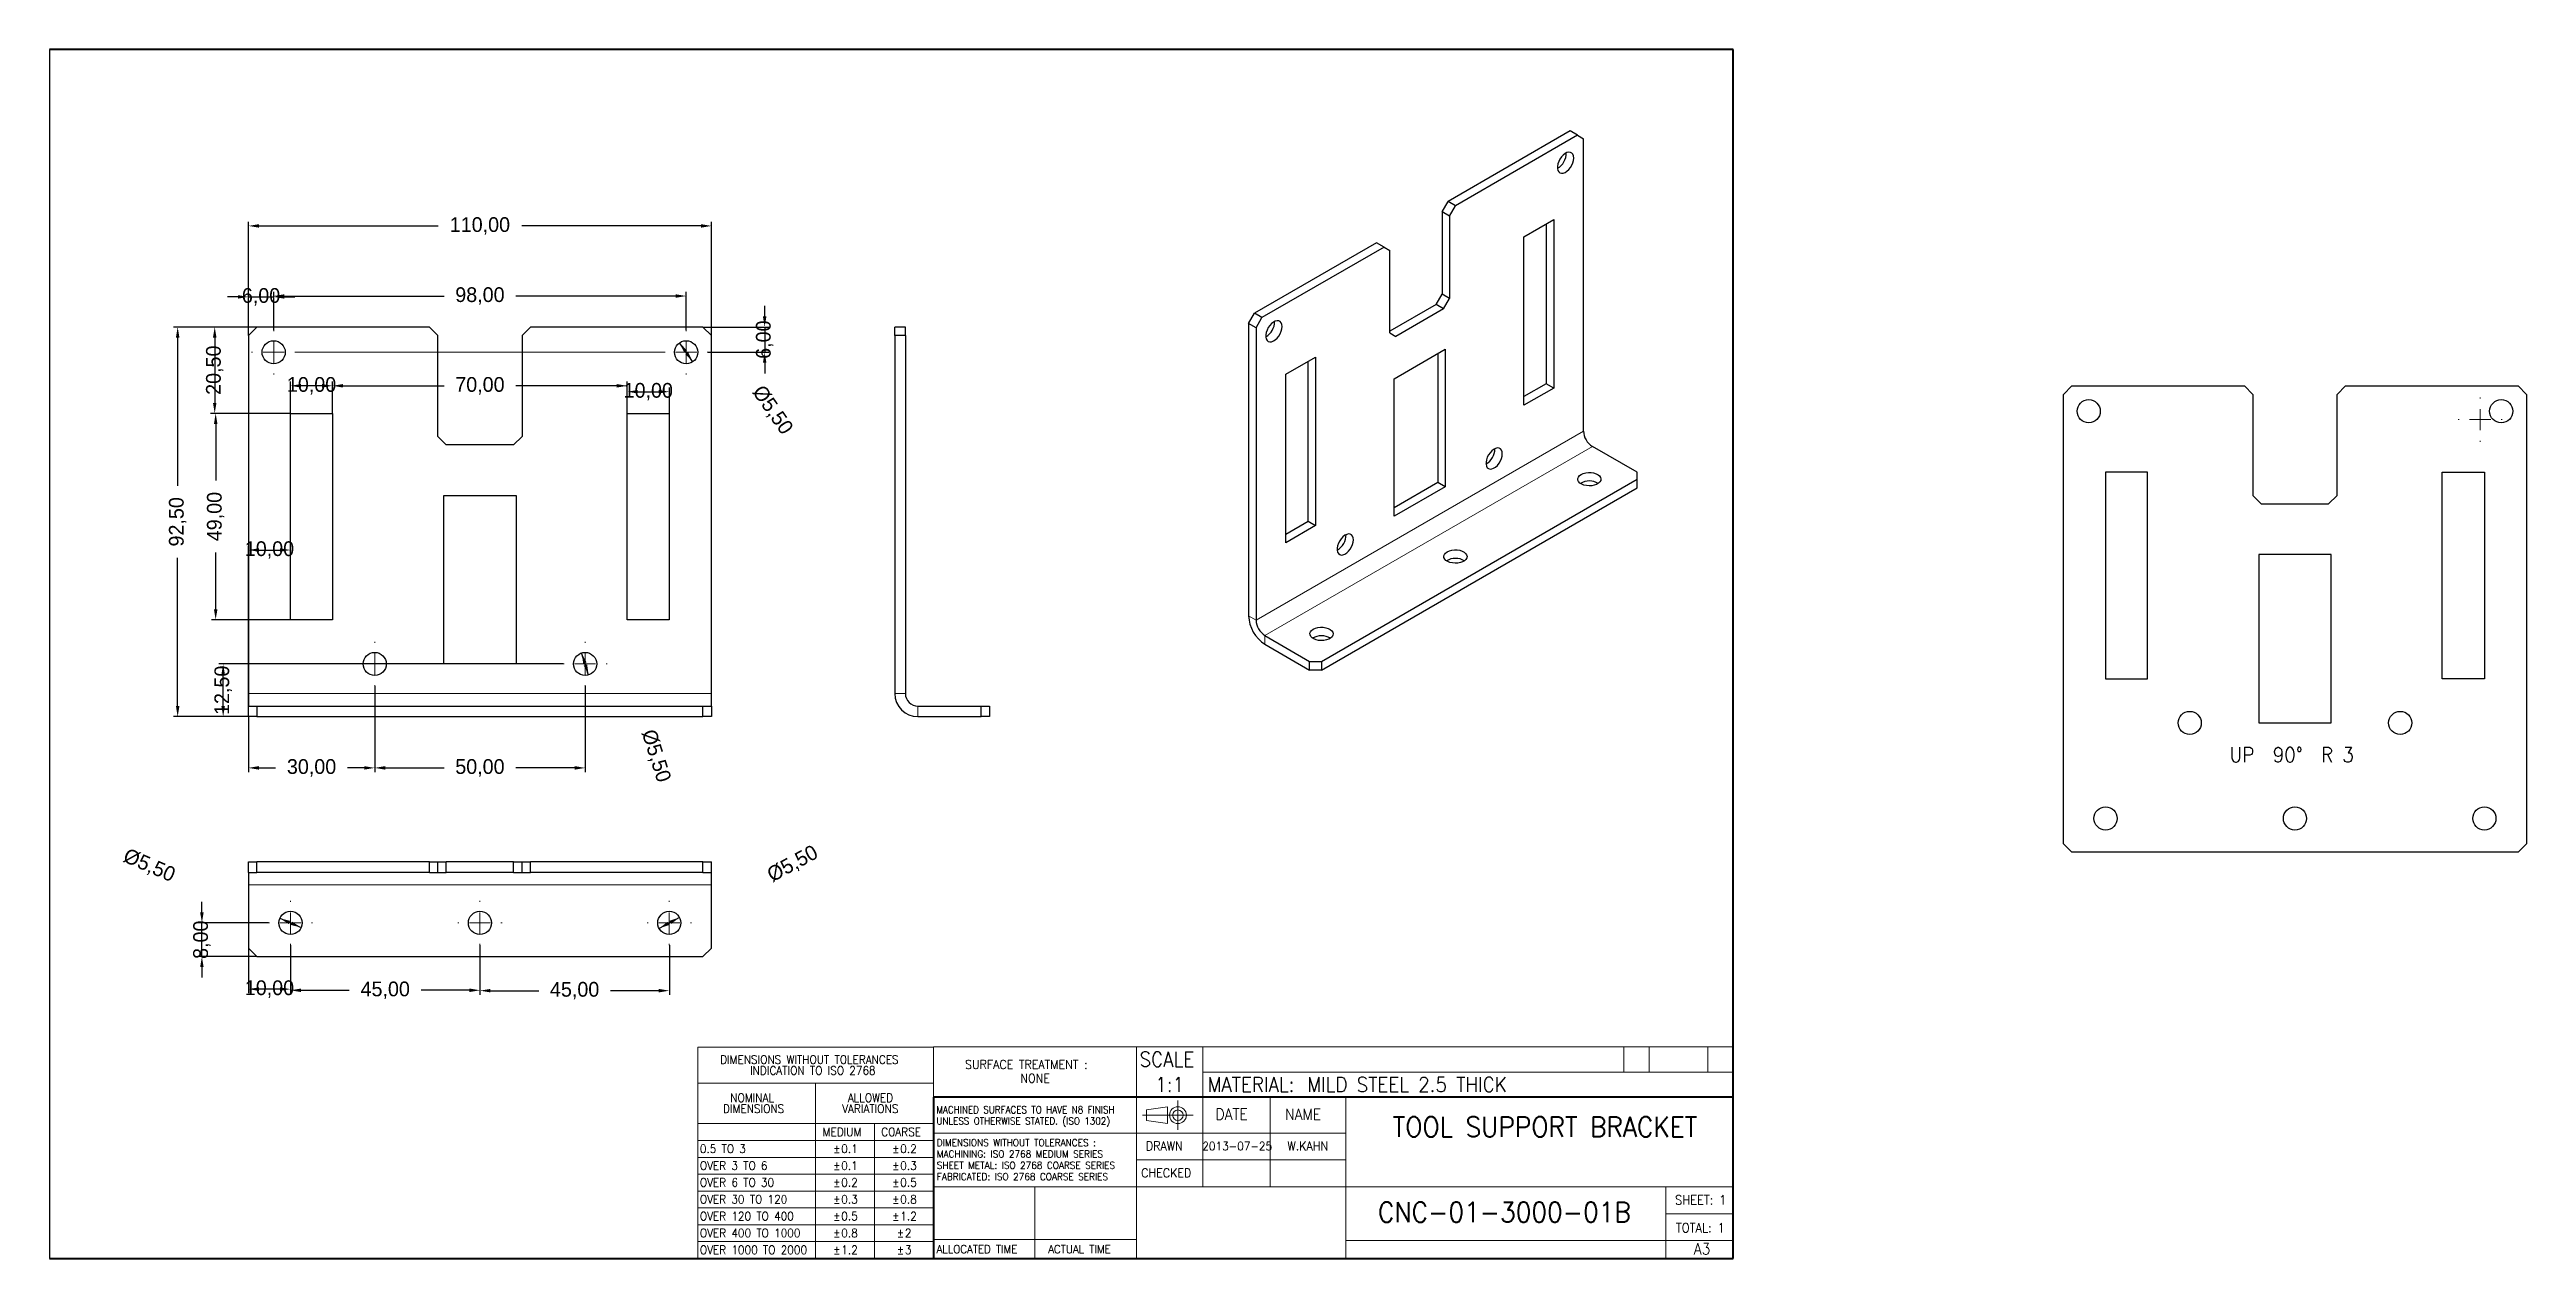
# Model space of a CAD drawing. Header units: millimetres. Extents: x 15 to 603, y 5 to 292.
import ezdxf

# ---------------------------------------------------------------- set-up
doc = ezdxf.new("R2010")
doc.units = ezdxf.units.MM
doc.header["$PDSIZE"] = -1
doc.linetypes.add('CENTERX2', pattern=[100, 64, -12, 12, -12])
doc.layers.get('0').update_dxf_attribs({"true_color": 0xffffff})
doc.layers.get('Defpoints').update_dxf_attribs({"true_color": 0xffffff})
doc.styles.add('textstyle18', font='standard')
doc.styles.add('textstyle19', font='standard')
doc.styles.add('textstyle20', font='standard')
doc.styles.add('textstyle21', font='standard')
doc.styles.add('textstyle22', font='standard')
doc.styles.add('textstyle23', font='standard')
doc.styles.add('textstyle24', font='standard')
doc.styles.add('textstyle25', font='standard')
doc.styles.add('textstyle26', font='standard')
doc.styles.add('textstyle27', font='standard')
doc.styles.add('textstyle28', font='standard')
doc.styles.add('textstyle29', font='standard')
doc.styles.add('textstyle30', font='standard')
doc.styles.add('textstyle31', font='standard')
doc.styles.add('textstyle32', font='standard')
doc.styles.add('textstyle33', font='standard')
doc.styles.add('textstyle34', font='standard')
doc.styles.add('textstyle35', font='standard')
doc.styles.add('textstyle36', font='standard')
doc.styles.add('textstyle37', font='standard')
doc.styles.add('textstyle38', font='standard')
doc.styles.add('textstyle39', font='standard')
doc.styles.add('textstyle40', font='standard')
doc.styles.add('textstyle41', font='standard')
doc.styles.add('textstyle42', font='standard')
doc.styles.add('textstyle43', font='standard')
doc.styles.add('textstyle44', font='standard')
doc.styles.add('textstyle45', font='standard')
doc.styles.add('textstyle46', font='standard')
doc.styles.add('textstyle47', font='standard')
doc.styles.add('textstyle48', font='standard')
doc.styles.add('textstyle49', font='standard')
doc.styles.add('textstyle50', font='standard')
doc.styles.add('textstyle51', font='standard')
doc.styles.add('textstyle52', font='standard')
doc.styles.add('textstyle53', font='standard')
doc.styles.add('textstyle54', font='standard')
doc.styles.add('textstyle55', font='standard')
doc.styles.add('textstyle56', font='standard')
doc.styles.add('textstyle57', font='standard')
doc.styles.add('textstyle58', font='standard')
doc.styles.add('textstyle59', font='standard')
doc.styles.add('textstyle60', font='standard')
doc.styles.add('textstyle61', font='standard')
doc.styles.add('textstyle62', font='standard')
doc.styles.add('textstyle63', font='standard')
doc.styles.add('textstyle64', font='standard')
doc.styles.add('textstyle65', font='standard')
doc.styles.add('textstyle66', font='standard')
doc.styles.add('textstyle75', font='standard')
doc.styles.add('textstyle76', font='standard')
doc.styles.add('textstyle77', font='standard')
doc.styles.add('textstyle78', font='standard')
doc.styles.add('textstyle79', font='standard')
doc.styles.add('textstyle80', font='standard')
doc.styles.add('textstyle81', font='standard')
doc.styles.add('textstyle82', font='standard')
doc.styles.add('textstyle83', font='standard')
doc.styles.add('textstyle84', font='standard')
doc.styles.add('textstyle85', font='standard')
doc.styles.add('textstyle86', font='standard')
doc.styles.add('textstyle87', font='standard')
doc.styles.add('textstyle88', font='standard')
doc.styles.add('textstyle89', font='standard')
doc.styles.add('textstyle90', font='standard')
doc.styles.add('textstyle91', font='standard')
doc.styles.add('textstyle92', font='standard')
doc.styles.add('textstyle93', font='standard')
doc.styles.add('textstyle94', font='standard')
doc.dimstyles.new('QCADDimStyle', dxfattribs={"dimtxt": 3.5, "dimasz": 2.5, "dimexe": 1, "dimexo": 0, "dimgap": 1.524, "dimtad": 1, "dimtoh": 1, "dimdec": 4, "dimzin": 0, "dimdsep": 46, "dimtxsty": 'Standard', "dimcen": 0.09, "dimadec": 0, "dimazin": 0, "dimtfac": 1, "dimtdec": 4, "dimtofl": 0, "dimtmove": 0, "dimatfit": 3, "dimfxl": 1, "dimtolj": 1, "dimtzin": 0, "dimarcsym": 0})

msp = doc.modelspace()

# ---------------------------------------------------------------- texts
at = {"color": 7, "linetype": 'Continuous', "lineweight": 0, "true_color": 0xffffff}
for s, insert, char_height, attachment_point, style in [('UP  90°  R 3', (547.695, 126.343), 3.5, 2, 'textstyle94'), ('SCALE', (273.965, 54.021), 3.5, 1, 'textstyle79'), ('SURFACE TREATMENT :', (232.49, 52.102), 2.11667, 1, 'textstyle93'), ('NONE', (249.163, 48.826), 2.1167, 2, 'textstyle90'), ('1:1', (281.125, 48.044), 3.5, 2, 'textstyle87'), ('MATERIAL:', (290.118, 48.056), 3.5, 1, 'textstyle92'), ('MILD STEEL 2.5 THICK', (313.784, 48.048), 3.5, 1, 'textstyle86'), ('DATE', (292.024, 40.568), 2.6458, 1, 'textstyle75'), ('NAME', (308.538, 40.546), 2.6458, 1, 'textstyle76'), ('TOOL SUPPORT BRACKET', (370.284, 38.613), 4.7625, 2, 'textstyle81'), ('DRAWN', (275.456, 32.779), 2.1167, 1, 'textstyle77'), ('2013-07-25', (297.17, 32.669), 2, 2, 'textstyle82'), ('W.KAHN', (313.914, 32.761), 2.1167, 2, 'textstyle85'), ('CHECKED', (274.363, 26.373), 2.1167, 1, 'textstyle78'), ('CNC-01-3000-01B', (360.637, 18.383), 4.7625, 2, 'textstyle80'), ('SHEET: 1', (407.28, 19.981), 2.2, 2, 'textstyle83'), ('TOTAL: 1', (407.198, 13.37), 2.2, 2, 'textstyle91'), ('ALLOCATED TIME', (225.739, 8.178), 1.95, 1, 'textstyle88'), ('ACTUAL TIME', (252.275, 8.186), 1.95, 1, 'textstyle89'), ('A3', (407.62, 8.588), 2.6458, 2, 'textstyle84')]:
    msp.add_mtext(s, dxfattribs=dict(at, insert=insert, char_height=char_height, attachment_point=attachment_point, style=style))

# ---------------------------------------------------------------- blocks, each defined once
blk = doc.blocks.new('SW_NOTE_0')
at = {"color": 0, "linetype": 'Continuous', "lineweight": 0, "char_height": 1.7, "attachment_point": 1}
for s, insert, style in [('DIMENSIONS WITHOUT TOLERANCES :', (0, 2.19), 'textstyle18'), ('SHEET METAL: ISO 2768 COARSE SERIES', (0, -3.21), 'textstyle20'), ('MACHINING: ISO 2768 MEDIUM SERIES', (0, -0.51), 'textstyle19'), ('FABRICATED: ISO 2768 COARSE SERIES', (0, -5.91), 'textstyle21')]:
    blk.add_mtext(s, dxfattribs=dict(at, insert=insert, style=style))
blk = doc.blocks.new('SW_NOTE_1')
at = {"color": 0, "linetype": 'Continuous', "lineweight": 0, "char_height": 1.67, "attachment_point": 1}
for s, insert, style in [('MACHINED SURFACES TO HAVE N8 FINISH', (0, 2.15), 'textstyle22'), ('UNLESS OTHERWISE STATED. (ISO 1302)', (0, -0.52), 'textstyle23')]:
    blk.add_mtext(s, dxfattribs=dict(at, insert=insert, style=style))
blk = doc.blocks.new('SW_TABLEANNOTATION_0')
at = {"color": 0, "linetype": 'Continuous', "lineweight": 0}
for p, q in [((0, 0), (0, -50.13)), ((56, 0), (0, 0)), ((56, -50.13), (56, 0)), ((0, -8.5), (56, -8.5)), ((28, -8.5), (28, -50.13)), ((0, -18.12), (56, -18.12)), ((0, -22.13), (56, -22.13)), ((42, -18.12), (42, -50.13)), ((0, -26.13), (56, -26.13)), ((0, -30.13), (56, -30.13)), ((0, -34.12), (56, -34.12)), ((0, -38.13), (56, -38.13)), ((0, -42.13), (56, -42.13)), ((0, -46.13), (56, -46.13)), ((0, -50.13), (56, -50.13))]:
    blk.add_line(p, q, dxfattribs=at)
at = {"color": 0, "linetype": 'Continuous', "lineweight": 0, "char_height": 2, "attachment_point": 1}
for s, insert, style in [('DIMENSIONS WITHOUT TOLERANCES', (5.31, -1.92), 'textstyle24'), ('INDICATION TO ISO 2768', (12.42, -4.51), 'textstyle25'), ('NOMINAL', (7.74, -10.99), 'textstyle26'), ('ALLOWED', (35.64, -10.99), 'textstyle28'), ('DIMENSIONS', (6.01, -13.57), 'textstyle27'), ('VARIATIONS', (34.3, -13.57), 'textstyle29'), ('0.5 TO 3', (0.5, -23.09), 'textstyle32'), ('MEDIUM', (29.67, -19.09), 'textstyle30'), ('%%p', (32.2, -23.09), 'textstyle33'), ('0.1', (34.11, -23.09), 'textstyle34'), ('COARSE', (43.58, -19.09), 'textstyle31'), ('%%p', (46.2, -23.09), 'textstyle35'), ('0.2', (48.11, -23.09), 'textstyle36'), ('OVER 3 TO 6', (0.5, -27.09), 'textstyle37'), ('%%p', (32.2, -27.09), 'textstyle38'), ('0.1', (34.11, -27.09), 'textstyle39'), ('%%p', (46.2, -27.09), 'textstyle40'), ('0.3', (48.11, -27.09), 'textstyle41'), ('OVER 6 TO 30', (0.5, -31.09), 'textstyle42'), ('OVER 30 TO 120', (0.5, -35.09), 'textstyle47'), ('%%p', (32.2, -31.09), 'textstyle43'), ('0.2', (34.11, -31.09), 'textstyle44'), ('0.3', (34.11, -35.09), 'textstyle49'), ('%%p', (46.2, -31.09), 'textstyle45'), ('0.5', (48.11, -31.09), 'textstyle46'), ('0.8', (48.11, -35.09), 'textstyle51'), ('OVER 120 TO 400', (0.5, -39.09), 'textstyle52'), ('%%p', (32.2, -35.09), 'textstyle48'), ('%%p', (32.2, -39.09), 'textstyle53'), ('0.5', (34.11, -39.09), 'textstyle54'), ('%%p', (46.2, -35.09), 'textstyle50'), ('%%p', (46.2, -39.09), 'textstyle55'), ('1.2', (48.11, -39.09), 'textstyle56'), ('OVER 400 TO 1000', (0.5, -43.09), 'textstyle57'), ('%%p', (32.2, -43.09), 'textstyle58'), ('0.8', (34.11, -43.09), 'textstyle59'), ('%%p', (47.31, -43.09), 'textstyle60'), ('2', (49.21, -43.09), 'textstyle61'), ('OVER 1000 TO 2000', (0.5, -47.09), 'textstyle62'), ('%%p', (32.2, -47.09), 'textstyle63'), ('1.2', (34.11, -47.09), 'textstyle64'), ('%%p', (47.31, -47.09), 'textstyle65'), ('3', (49.21, -47.09), 'textstyle66')]:
    blk.add_mtext(s, dxfattribs=dict(at, insert=insert, style=style))
blk = doc.blocks.new('SW_CENTERMARKSYMBOL_0')
at = {"color": 0, "linetype": 'Continuous', "lineweight": 0}
for p, q in [((-5, 0), (-5.25, 0)), ((0, 0), (-2.5, 0)), ((0, 5), (0, 5.25)), ((0, 0), (0, 2.5)), ((0, 0), (2.5, 0)), ((0, 0), (0, -2.5)), ((5, 0), (5.25, 0)), ((0, -5), (0, -5.25))]:
    blk.add_line(p, q, dxfattribs=at)
blk = doc.blocks.new('*D35')
at = {"color": 0, "linetype": 'Continuous', "lineweight": -2}
for p, q in [((64.25, 226.13), (44.44, 226.13)), ((45.44, 223.63), (45.44, 188.41)), ((45.44, 136.13), (45.44, 171.36)), ((64.25, 133.63), (44.44, 133.63))]:
    blk.add_line(p, q, dxfattribs=at)
at = {"color": 0}
for points in [[(45.86, 223.63), (45.03, 223.63), (45.44, 226.13)], [(45.03, 136.13), (45.86, 136.13), (45.44, 133.63)]]:
    blk.add_solid(points, dxfattribs=at)
at = {"layer": 'Defpoints', "color": 0}
for p in [(45.44, 226.13), (64.25, 226.13), (64.25, 133.63)]:
    blk.add_point(p, dxfattribs=at)
at = {"color": 0, "lineweight": 0, "insert": (45.44, 179.88), "char_height": 3.5, "attachment_point": 5, "rotation": 90}
blk.add_mtext('92,50', dxfattribs=at)
blk = doc.blocks.new('*D36')
at = {"color": 0, "linetype": 'Continuous', "lineweight": -2}
for p, q in [((62.25, 224.13), (62.25, 251.13)), ((64.75, 250.13), (107.31, 250.13)), ((169.75, 250.13), (127.19, 250.13)), ((172.25, 224.13), (172.25, 251.13))]:
    blk.add_line(p, q, dxfattribs=at)
at = {"color": 0}
for points in [[(64.75, 250.55), (64.75, 249.72), (62.25, 250.13)], [(169.75, 249.72), (169.75, 250.55), (172.25, 250.13)]]:
    blk.add_solid(points, dxfattribs=at)
at = {"layer": 'Defpoints', "color": 0}
for p in [(172.25, 250.13), (62.25, 224.13), (172.25, 224.13)]:
    blk.add_point(p, dxfattribs=at)
at = {"color": 0, "lineweight": 0, "insert": (117.25, 250.13), "char_height": 3.5, "attachment_point": 5}
blk.add_mtext('110,00', dxfattribs=at)
blk = doc.blocks.new('*D37')
at = {"color": 0, "linetype": 'Continuous', "lineweight": -2}
for p, q in [((64.25, 226.13), (53.25, 226.13)), ((54.25, 223.63), (54.25, 208.13)), ((72.25, 205.63), (53.25, 205.63))]:
    blk.add_line(p, q, dxfattribs=at)
at = {"color": 0}
for points in [[(54.66, 223.63), (53.83, 223.63), (54.25, 226.13)], [(53.83, 208.13), (54.66, 208.13), (54.25, 205.63)]]:
    blk.add_solid(points, dxfattribs=at)
at = {"layer": 'Defpoints', "color": 0}
for p in [(64.25, 226.13), (54.25, 205.63), (72.25, 205.63)]:
    blk.add_point(p, dxfattribs=at)
at = {"color": 0, "lineweight": 0, "insert": (54.25, 215.88), "char_height": 3.5, "attachment_point": 5, "rotation": 90}
blk.add_mtext('20,50', dxfattribs=at)
blk = doc.blocks.new('*D38')
at = {"color": 0, "linetype": 'Continuous', "lineweight": -2}
for p, q in [((72.25, 205.63), (53.47, 205.63)), ((54.47, 203.13), (54.47, 189.66)), ((54.47, 159.13), (54.47, 172.61)), ((72.25, 156.63), (53.47, 156.63))]:
    blk.add_line(p, q, dxfattribs=at)
at = {"color": 0}
for points in [[(54.89, 203.13), (54.06, 203.13), (54.47, 205.63)], [(54.06, 159.13), (54.89, 159.13), (54.47, 156.63)]]:
    blk.add_solid(points, dxfattribs=at)
at = {"layer": 'Defpoints', "color": 0}
for p in [(54.47, 205.63), (72.25, 205.63), (72.25, 156.63)]:
    blk.add_point(p, dxfattribs=at)
at = {"color": 0, "lineweight": 0, "insert": (54.47, 181.13), "char_height": 3.5, "attachment_point": 5, "rotation": 90}
blk.add_mtext('49,00', dxfattribs=at)
blk = doc.blocks.new('*D39')
at = {"color": 0, "linetype": 'Continuous', "lineweight": -2}
for p, q in [((59.75, 233.29), (57.25, 233.29)), ((62.25, 224.13), (62.25, 234.29)), ((62.25, 233.29), (68.25, 233.29)), ((68.25, 225.38), (68.25, 234.29)), ((70.75, 233.29), (73.25, 233.29))]:
    blk.add_line(p, q, dxfattribs=at)
at = {"color": 0}
for points in [[(59.75, 232.87), (59.75, 233.7), (62.25, 233.29)], [(70.75, 233.7), (70.75, 232.87), (68.25, 233.29)]]:
    blk.add_solid(points, dxfattribs=at)
at = {"layer": 'Defpoints', "color": 0}
for p in [(68.25, 233.29), (62.25, 224.13), (68.25, 225.38)]:
    blk.add_point(p, dxfattribs=at)
at = {"color": 0, "lineweight": 0, "insert": (65.25, 233.29), "char_height": 3.5, "attachment_point": 5}
blk.add_mtext('6,00', dxfattribs=at)
blk = doc.blocks.new('*D40')
at = {"color": 0, "linetype": 'Continuous', "lineweight": -2}
for p, q in [((62.25, 133.63), (62.25, 174.18)), ((64.75, 173.18), (69.75, 173.18)), ((72.25, 156.63), (72.25, 174.18))]:
    blk.add_line(p, q, dxfattribs=at)
at = {"color": 0}
for points in [[(64.75, 173.6), (64.75, 172.77), (62.25, 173.18)], [(69.75, 172.77), (69.75, 173.6), (72.25, 173.18)]]:
    blk.add_solid(points, dxfattribs=at)
at = {"layer": 'Defpoints', "color": 0}
for p in [(72.25, 173.18), (72.25, 156.63), (62.25, 133.63)]:
    blk.add_point(p, dxfattribs=at)
at = {"color": 0, "lineweight": 0, "insert": (67.25, 173.18), "char_height": 3.5, "attachment_point": 5}
blk.add_mtext('10,00', dxfattribs=at)
blk = doc.blocks.new('*D41')
at = {"color": 0, "linetype": 'Continuous', "lineweight": -2}
for p, q in [((72.25, 205.63), (72.25, 213.17)), ((79.75, 212.17), (74.75, 212.17)), ((82.25, 205.63), (82.25, 213.17))]:
    blk.add_line(p, q, dxfattribs=at)
at = {"color": 0}
for points in [[(74.75, 212.59), (74.75, 211.76), (72.25, 212.17)], [(79.75, 211.76), (79.75, 212.59), (82.25, 212.17)]]:
    blk.add_solid(points, dxfattribs=at)
at = {"layer": 'Defpoints', "color": 0}
for p in [(72.25, 212.17), (72.25, 205.63), (82.25, 205.63)]:
    blk.add_point(p, dxfattribs=at)
at = {"color": 0, "lineweight": 0, "insert": (77.25, 212.17), "char_height": 3.5, "attachment_point": 5}
blk.add_mtext('10,00', dxfattribs=at)
blk = doc.blocks.new('*D42')
at = {"color": 0, "linetype": 'Continuous', "lineweight": -2}
for p, q in [((92.25, 140.88), (92.25, 120.46)), ((62.25, 133.63), (62.25, 120.46)), ((64.75, 121.46), (68.72, 121.46)), ((89.75, 121.46), (85.77, 121.46))]:
    blk.add_line(p, q, dxfattribs=at)
at = {"color": 0}
for points in [[(64.75, 121.88), (64.75, 121.04), (62.25, 121.46)], [(89.75, 121.04), (89.75, 121.88), (92.25, 121.46)]]:
    blk.add_solid(points, dxfattribs=at)
at = {"layer": 'Defpoints', "color": 0}
for p in [(92.25, 140.88), (62.25, 133.63), (92.25, 121.46)]:
    blk.add_point(p, dxfattribs=at)
at = {"color": 0, "lineweight": 0, "insert": (77.25, 121.46), "char_height": 3.5, "attachment_point": 5}
blk.add_mtext('30,00', dxfattribs=at)
blk = doc.blocks.new('*D43')
at = {"color": 0, "linetype": 'Continuous', "lineweight": -2}
for p, q in [((92.25, 140.88), (92.25, 120.46)), ((142.25, 140.88), (142.25, 120.46)), ((94.75, 121.46), (108.72, 121.46)), ((139.75, 121.46), (125.77, 121.46))]:
    blk.add_line(p, q, dxfattribs=at)
at = {"color": 0}
for points in [[(94.75, 121.88), (94.75, 121.04), (92.25, 121.46)], [(139.75, 121.04), (139.75, 121.88), (142.25, 121.46)]]:
    blk.add_solid(points, dxfattribs=at)
at = {"layer": 'Defpoints', "color": 0}
for p in [(92.25, 140.88), (142.25, 140.88), (142.25, 121.46)]:
    blk.add_point(p, dxfattribs=at)
at = {"color": 0, "lineweight": 0, "insert": (117.25, 121.46), "char_height": 3.5, "attachment_point": 5}
blk.add_mtext('50,00', dxfattribs=at)
blk = doc.blocks.new('*D44')
at = {"color": 0, "linetype": 'Continuous', "lineweight": -2}
for p, q in [((137, 146.13), (55.25, 146.13)), ((56.25, 136.13), (56.25, 143.63)), ((64.25, 133.63), (55.25, 133.63))]:
    blk.add_line(p, q, dxfattribs=at)
at = {"color": 0}
for points in [[(56.66, 143.63), (55.83, 143.63), (56.25, 146.13)], [(55.83, 136.13), (56.66, 136.13), (56.25, 133.63)]]:
    blk.add_solid(points, dxfattribs=at)
at = {"layer": 'Defpoints', "color": 0}
for p in [(56.25, 146.13), (137, 146.13), (64.25, 133.63)]:
    blk.add_point(p, dxfattribs=at)
at = {"color": 0, "lineweight": 0, "insert": (56.25, 139.88), "char_height": 3.5, "attachment_point": 5, "rotation": 90}
blk.add_mtext('12,50', dxfattribs=at)
blk = doc.blocks.new('*D45')
at = {"color": 0, "linetype": 'Continuous', "lineweight": -2}
for p, q in [((68.25, 225.38), (68.25, 234.49)), ((70.75, 233.49), (108.72, 233.49)), ((163.75, 233.49), (125.77, 233.49)), ((166.25, 225.38), (166.25, 234.49))]:
    blk.add_line(p, q, dxfattribs=at)
at = {"color": 0}
for points in [[(70.75, 233.9), (70.75, 233.07), (68.25, 233.49)], [(163.75, 233.07), (163.75, 233.9), (166.25, 233.49)]]:
    blk.add_solid(points, dxfattribs=at)
at = {"layer": 'Defpoints', "color": 0}
for p in [(166.25, 233.49), (68.25, 225.38), (166.25, 225.38)]:
    blk.add_point(p, dxfattribs=at)
at = {"color": 0, "lineweight": 0, "insert": (117.25, 233.49), "char_height": 3.5, "attachment_point": 5}
blk.add_mtext('98,00', dxfattribs=at)
blk = doc.blocks.new('*D46')
at = {"color": 0, "linetype": 'Continuous', "lineweight": -2}
for p, q in [((143.08, 143.51), (141.42, 148.75)), ((142.17, 146.37), (142.32, 145.89))]:
    blk.add_line(p, q, dxfattribs=at)
at = {"color": 0}
for points in [[(142.57, 146.5), (141.78, 146.24), (141.42, 148.75)], [(141.93, 145.77), (142.72, 146.02), (143.08, 143.51)]]:
    blk.add_solid(points, dxfattribs=at)
at = {"layer": 'Defpoints', "color": 0}
for p in [(141.42, 148.75), (143.08, 143.51)]:
    blk.add_point(p, dxfattribs=at)
at = {"color": 0, "lineweight": 0, "insert": (158.93, 124.26), "char_height": 3.5, "attachment_point": 5, "rotation": 287.55289}
blk.add_mtext('%%c5,50', dxfattribs=at)
blk = doc.blocks.new('*D47')
at = {"color": 0, "linetype": 'Continuous', "lineweight": -2}
for p, q in [((184.9, 228.63), (184.9, 231.13)), ((170.25, 226.13), (185.9, 226.13)), ((184.9, 226.13), (184.9, 220.13)), ((171.5, 220.13), (185.9, 220.13)), ((184.9, 217.63), (184.9, 215.13))]:
    blk.add_line(p, q, dxfattribs=at)
at = {"color": 0}
for points in [[(184.49, 228.63), (185.32, 228.63), (184.9, 226.13)], [(185.32, 217.63), (184.49, 217.63), (184.9, 220.13)]]:
    blk.add_solid(points, dxfattribs=at)
at = {"layer": 'Defpoints', "color": 0}
for p in [(170.25, 226.13), (171.5, 220.13), (184.9, 220.13)]:
    blk.add_point(p, dxfattribs=at)
at = {"color": 0, "lineweight": 0, "insert": (184.9, 223.13), "char_height": 3.5, "attachment_point": 5, "rotation": 90}
blk.add_mtext('6,00', dxfattribs=at)
blk = doc.blocks.new('*D48')
at = {"color": 0, "linetype": 'Continuous', "lineweight": -2}
for p, q in [((167.81, 217.87), (164.68, 222.39)), ((166.11, 220.34), (166.39, 219.93))]:
    blk.add_line(p, q, dxfattribs=at)
at = {"color": 0}
for points in [[(166.45, 220.57), (165.76, 220.1), (164.68, 222.39)], [(166.05, 219.69), (166.73, 220.16), (167.81, 217.87)]]:
    blk.add_solid(points, dxfattribs=at)
at = {"layer": 'Defpoints', "color": 0}
for p in [(164.68, 222.39), (167.81, 217.87)]:
    blk.add_point(p, dxfattribs=at)
at = {"color": 0, "lineweight": 0, "insert": (186.64, 206.33), "char_height": 3.5, "attachment_point": 5, "rotation": 304.73502}
blk.add_mtext('%%c5,50', dxfattribs=at)
blk = doc.blocks.new('*D49')
at = {"color": 0, "linetype": 'Continuous', "lineweight": -2}
for p, q in [((152.25, 205.63), (152.25, 211.77)), ((154.75, 210.77), (159.75, 210.77)), ((162.25, 205.63), (162.25, 211.77))]:
    blk.add_line(p, q, dxfattribs=at)
at = {"color": 0}
for points in [[(154.75, 211.18), (154.75, 210.35), (152.25, 210.77)], [(159.75, 210.35), (159.75, 211.18), (162.25, 210.77)]]:
    blk.add_solid(points, dxfattribs=at)
at = {"layer": 'Defpoints', "color": 0}
for p in [(162.25, 210.77), (152.25, 205.63), (162.25, 205.63)]:
    blk.add_point(p, dxfattribs=at)
at = {"color": 0, "lineweight": 0, "insert": (157.25, 210.77), "char_height": 3.5, "attachment_point": 5}
blk.add_mtext('10,00', dxfattribs=at)
blk = doc.blocks.new('*D50')
at = {"color": 0, "linetype": 'Continuous', "lineweight": -2}
for p, q in [((82.25, 205.63), (82.25, 213.17)), ((84.75, 212.17), (108.72, 212.17)), ((149.75, 212.17), (125.77, 212.17)), ((152.25, 205.63), (152.25, 213.17))]:
    blk.add_line(p, q, dxfattribs=at)
at = {"color": 0}
for points in [[(84.75, 212.59), (84.75, 211.76), (82.25, 212.17)], [(149.75, 211.76), (149.75, 212.59), (152.25, 212.17)]]:
    blk.add_solid(points, dxfattribs=at)
at = {"layer": 'Defpoints', "color": 0}
for p in [(82.25, 212.17), (82.25, 205.63), (152.25, 205.63)]:
    blk.add_point(p, dxfattribs=at)
at = {"color": 0, "lineweight": 0, "insert": (117.25, 212.17), "char_height": 3.5, "attachment_point": 5}
blk.add_mtext('70,00', dxfattribs=at)
blk = doc.blocks.new('SW_CENTERMARKSYMBOL_1')
at = {"color": 0, "linetype": 'Continuous', "lineweight": 0}
for p, q in [((-5, 0), (-5.25, 0)), ((0, 0), (-2.5, 0)), ((0, 5), (0, 5.25)), ((0, 0), (0, 2.5)), ((0, 0), (0, -2.5)), ((0, 0), (2.5, 0)), ((5, 0), (5.25, 0)), ((0, -5), (0, -5.25))]:
    blk.add_line(p, q, dxfattribs=at)
blk = doc.blocks.new('SW_CENTERMARKSYMBOL_2')
at = {"color": 0, "linetype": 'Continuous', "lineweight": 0}
for p, q in [((-5, 0), (-5.25, 0)), ((0, 0), (-2.5, 0)), ((0, 5), (0, 5.25)), ((0, 0), (0, 2.5)), ((0, 0), (0, -2.5)), ((0, 0), (2.5, 0)), ((5, 0), (5.25, 0)), ((0, -5), (0, -5.25))]:
    blk.add_line(p, q, dxfattribs=at)
blk = doc.blocks.new('SW_CENTERMARKSYMBOL_3')
at = {"color": 0, "linetype": 'Continuous', "lineweight": 0}
for p, q in [((-5, 0), (-5.25, 0)), ((0, 0), (-2.5, 0)), ((0, 5), (0, 5.25)), ((0, 0), (0, 2.5)), ((0, 0), (0, -2.5)), ((0, 0), (2.5, 0)), ((5, 0), (5.25, 0)), ((0, -5), (0, -5.25))]:
    blk.add_line(p, q, dxfattribs=at)
blk = doc.blocks.new('SW_CENTERMARKSYMBOL_4')
at = {"color": 0, "linetype": 'Continuous', "lineweight": 0}
for p, q in [((-5, 0), (-5.25, 0)), ((0, 0), (-2.5, 0)), ((0, 5), (0, 5.25)), ((0, 0), (0, 2.5)), ((0, 0), (0, -2.5)), ((0, 0), (2.5, 0)), ((5, 0), (5.25, 0)), ((0, -5), (0, -5.25))]:
    blk.add_line(p, q, dxfattribs=at)
blk = doc.blocks.new('SW_CENTERMARKSYMBOL_5')
at = {"color": 0, "linetype": 'Continuous', "lineweight": 0}
for p, q in [((-98, 5), (-98, 5.25)), ((-98, 0), (-98, 2.5)), ((-98, 0), (-95.5, 0)), ((-5, 0), (-93, 0)), ((0, 0), (-2.5, 0)), ((0, 5), (0, 5.25)), ((0, 0), (0, 2.5)), ((0, 0), (0, -2.5)), ((0, 0), (2.5, 0)), ((5, 0), (5.25, 0)), ((-103, 0), (-103.25, 0)), ((-98, 0), (-100.5, 0)), ((-98, 0), (-98, -2.5)), ((-98, -5), (-98, -5.25)), ((0, -5), (0, -5.25))]:
    blk.add_line(p, q, dxfattribs=at)
blk = doc.blocks.new('*D51')
at = {"color": 0, "linetype": 'Continuous', "lineweight": -2}
for p, q in [((72.25, 79.41), (72.25, 67.66)), ((117.25, 79.41), (117.25, 67.66)), ((74.75, 68.66), (86.22, 68.66)), ((114.75, 68.66), (103.27, 68.66))]:
    blk.add_line(p, q, dxfattribs=at)
at = {"color": 0}
for points in [[(74.75, 69.08), (74.75, 68.24), (72.25, 68.66)], [(114.75, 68.24), (114.75, 69.08), (117.25, 68.66)]]:
    blk.add_solid(points, dxfattribs=at)
at = {"layer": 'Defpoints', "color": 0}
for p in [(72.25, 79.41), (117.25, 79.41), (72.25, 68.66)]:
    blk.add_point(p, dxfattribs=at)
at = {"color": 0, "lineweight": 0, "insert": (94.75, 68.66), "char_height": 3.5, "attachment_point": 5}
blk.add_mtext('45,00', dxfattribs=at)
blk = doc.blocks.new('*D52')
at = {"color": 0, "linetype": 'Continuous', "lineweight": -2}
for p, q in [((117.25, 79.41), (117.25, 67.57)), ((162.25, 79.41), (162.25, 67.57)), ((119.75, 68.57), (131.22, 68.57)), ((159.75, 68.57), (148.27, 68.57))]:
    blk.add_line(p, q, dxfattribs=at)
at = {"color": 0}
for points in [[(119.75, 68.98), (119.75, 68.15), (117.25, 68.57)], [(159.75, 68.15), (159.75, 68.98), (162.25, 68.57)]]:
    blk.add_solid(points, dxfattribs=at)
at = {"layer": 'Defpoints', "color": 0}
for p in [(117.25, 79.41), (162.25, 79.41), (117.25, 68.57)]:
    blk.add_point(p, dxfattribs=at)
at = {"color": 0, "lineweight": 0, "insert": (139.75, 68.57), "char_height": 3.5, "attachment_point": 5}
blk.add_mtext('45,00', dxfattribs=at)
blk = doc.blocks.new('*D53')
at = {"color": 0, "linetype": 'Continuous', "lineweight": -2}
for p, q in [((51.2, 87.16), (51.2, 89.66)), ((67, 84.66), (50.2, 84.66)), ((51.2, 76.66), (51.2, 84.66)), ((64.25, 76.66), (50.2, 76.66)), ((51.2, 74.16), (51.2, 71.66))]:
    blk.add_line(p, q, dxfattribs=at)
at = {"color": 0}
for points in [[(50.78, 87.16), (51.61, 87.16), (51.2, 84.66)], [(51.61, 74.16), (50.78, 74.16), (51.2, 76.66)]]:
    blk.add_solid(points, dxfattribs=at)
at = {"layer": 'Defpoints', "color": 0}
for p in [(51.2, 84.66), (67, 84.66), (64.25, 76.66)]:
    blk.add_point(p, dxfattribs=at)
at = {"color": 0, "lineweight": 0, "insert": (51.2, 80.66), "char_height": 3.5, "attachment_point": 5, "rotation": 90}
blk.add_mtext('8,00', dxfattribs=at)
blk = doc.blocks.new('*D54')
at = {"color": 0, "linetype": 'Continuous', "lineweight": -2}
for p, q in [((69.72, 85.75), (74.77, 83.57)), ((72.48, 84.56), (72.02, 84.76))]:
    blk.add_line(p, q, dxfattribs=at)
at = {"color": 0}
for points in [[(72.18, 85.14), (71.85, 84.38), (69.72, 85.75)], [(72.31, 84.18), (72.64, 84.94), (74.77, 83.57)]]:
    blk.add_solid(points, dxfattribs=at)
at = {"layer": 'Defpoints', "color": 0}
for p in [(69.72, 85.75), (74.77, 83.57)]:
    blk.add_point(p, dxfattribs=at)
at = {"color": 0, "lineweight": 0, "insert": (38.63, 98.14), "char_height": 3.5, "attachment_point": 5, "rotation": 336.66952}
blk.add_mtext('%%c5,50', dxfattribs=at)
blk = doc.blocks.new('*D55')
at = {"color": 0, "linetype": 'Continuous', "lineweight": -2}
for p, q in [((62.25, 78.66), (62.25, 67.94)), ((72.25, 79.41), (72.25, 67.94)), ((69.75, 68.94), (64.75, 68.94))]:
    blk.add_line(p, q, dxfattribs=at)
at = {"color": 0}
for points in [[(64.75, 69.35), (64.75, 68.52), (62.25, 68.94)], [(69.75, 68.52), (69.75, 69.35), (72.25, 68.94)]]:
    blk.add_solid(points, dxfattribs=at)
at = {"layer": 'Defpoints', "color": 0}
for p in [(62.25, 78.66), (72.25, 79.41), (62.25, 68.94)]:
    blk.add_point(p, dxfattribs=at)
at = {"color": 0, "lineweight": 0, "insert": (67.25, 68.94), "char_height": 3.5, "attachment_point": 5}
blk.add_mtext('10,00', dxfattribs=at)
blk = doc.blocks.new('*D56')
at = {"color": 0, "linetype": 'Continuous', "lineweight": -2}
for p, q in [((164.67, 85.97), (159.83, 83.35)), ((162.03, 84.54), (162.47, 84.78))]:
    blk.add_line(p, q, dxfattribs=at)
at = {"color": 0}
for points in [[(161.83, 84.91), (162.23, 84.18), (159.83, 83.35)], [(162.67, 84.41), (162.27, 85.15), (164.67, 85.97)]]:
    blk.add_solid(points, dxfattribs=at)
at = {"layer": 'Defpoints', "color": 0}
for p in [(159.83, 83.35), (164.67, 85.97)]:
    blk.add_point(p, dxfattribs=at)
at = {"color": 0, "lineweight": 0, "insert": (191.62, 98.55), "char_height": 3.5, "attachment_point": 5, "rotation": 28.41007}
blk.add_mtext('%%c5,50', dxfattribs=at)
blk = doc.blocks.new('SW_CENTERMARKSYMBOL_6')
at = {"color": 0, "linetype": 'Continuous', "lineweight": 0}
for p, q in [((-5, 0), (-5.25, 0)), ((0, 0), (-2.5, 0)), ((0, 5), (0, 5.25)), ((0, 0), (0, 2.5)), ((0, 0), (0, -2.5)), ((0, 0), (2.5, 0)), ((5, 0), (5.25, 0)), ((0, -5), (0, -5.25))]:
    blk.add_line(p, q, dxfattribs=at)
blk = doc.blocks.new('SW_CENTERMARKSYMBOL_7')
at = {"color": 0, "linetype": 'Continuous', "lineweight": 0}
for p, q in [((-5, 0), (-5.25, 0)), ((0, 0), (-2.5, 0)), ((0, 5), (0, 5.25)), ((0, 0), (0, 2.5)), ((0, 0), (0, -2.5)), ((0, 0), (2.5, 0)), ((5, 0), (5.25, 0)), ((0, -5), (0, -5.25))]:
    blk.add_line(p, q, dxfattribs=at)
blk = doc.blocks.new('SW_CENTERMARKSYMBOL_8')
at = {"color": 0, "linetype": 'Continuous', "lineweight": 0}
for p, q in [((-5, 0), (-5.25, 0)), ((0, 0), (-2.5, 0)), ((0, 5), (0, 5.25)), ((0, 0), (0, 2.5)), ((0, 0), (0, -2.5)), ((0, 0), (2.5, 0)), ((5, 0), (5.25, 0)), ((0, -5), (0, -5.25))]:
    blk.add_line(p, q, dxfattribs=at)

# ---------------------------------------------------------------- dimensions: what is measured, and where the dimension line sits
at = {"color": 7, "linetype": 'Continuous', "lineweight": 0, "true_color": 0xffffff}
for base, p1, p2, picture, middle in [((172.248, 250.132), (62.248, 224.132), (172.248, 224.132), '*D36', (117.248, 250.132)), ((68.248, 233.286), (62.248, 224.132), (68.248, 225.382), '*D39', (65.248, 233.286)), ((166.248, 233.487), (68.248, 225.382), (166.248, 225.382), '*D45', (117.248, 233.487)), ((72.248, 212.173), (82.248, 205.632), (72.248, 205.632), '*D41', (77.248, 212.173)), ((82.248, 212.173), (152.248, 205.632), (82.248, 205.632), '*D50', (117.248, 212.173)), ((162.248, 210.766), (152.248, 205.632), (162.248, 205.632), '*D49', (157.248, 210.766)), ((72.248, 173.184), (62.248, 133.632), (72.248, 156.632), '*D40', (67.248, 173.184)), ((92.248, 121.458), (62.248, 133.632), (92.248, 140.882), '*D42', (77.248, 121.458)), ((142.248, 121.458), (92.248, 140.882), (142.248, 140.882), '*D43', (117.248, 121.458)), ((62.248, 68.936), (72.248, 79.411), (62.248, 78.661), '*D55', (67.248, 68.936)), ((72.248, 68.661), (117.248, 79.411), (72.248, 79.411), '*D51', (94.748, 68.661)), ((117.248, 68.566), (162.248, 79.411), (117.248, 79.411), '*D52', (139.748, 68.566))]:
    dim = msp.add_linear_dim(base=base, p1=p1, p2=p2, dimstyle='QCADDimStyle', override={"dimtxt": 3.5, "dimasz": 2.5, "dimexe": 1, "dimexo": 0, "dimgap": 1.524, "dimtad": 1, "dimdec": 2, "dimdsep": 44, "dimcen": 2.5, "dimclrd": 0, "dimclre": 0, "dimclrt": 0, "dimadec": 4, "dimtdec": 3, "dimtofl": 1, "dimtmove": 2, "dimtolj": 0}, dxfattribs=at)
    dim.commit()
    dim.dimension.update_dxf_attribs({"geometry": picture, "text_midpoint": middle, "dimtype": 160})
for base, p1, p2, picture, middle in [((184.904, 220.132), (170.248, 226.132), (171.498, 220.132), '*D47', (184.904, 223.132)), ((45.443, 226.132), (64.248, 133.632), (64.248, 226.132), '*D35', (45.443, 179.882)), ((54.248, 205.632), (64.248, 226.132), (72.248, 205.632), '*D37', (54.248, 215.882)), ((54.472, 205.632), (72.248, 156.632), (72.248, 205.632), '*D38', (54.472, 181.132)), ((56.248, 146.132), (64.248, 133.632), (136.998, 146.132), '*D44', (56.248, 139.882)), ((51.197, 84.661), (64.248, 76.661), (66.998, 84.661), '*D53', (51.197, 80.661))]:
    dim = msp.add_linear_dim(base=base, p1=p1, p2=p2, angle=90, dimstyle='QCADDimStyle', override={"dimtxt": 3.5, "dimasz": 2.5, "dimexe": 1, "dimexo": 0, "dimgap": 1.524, "dimtad": 1, "dimdec": 2, "dimdsep": 44, "dimcen": 2.5, "dimclrd": 0, "dimclre": 0, "dimclrt": 0, "dimadec": 4, "dimtdec": 3, "dimtofl": 1, "dimtmove": 2, "dimtolj": 0}, dxfattribs=at)
    dim.commit()
    dim.dimension.update_dxf_attribs({"geometry": picture, "text_midpoint": middle, "dimtype": 160})
for p1, p2, picture, middle in [((167.815, 217.872), (164.681, 222.392), '*D48', (186.637, 206.326)), ((143.077, 143.51), (141.419, 148.754), '*D46', (158.925, 124.26)), ((69.723, 85.75), (74.773, 83.572), '*D54', (38.628, 98.139)), ((164.667, 85.969), (159.829, 83.353), '*D56', (191.615, 98.552))]:
    dim = msp.add_diameter_dim_2p(p1=p1, p2=p2, dimstyle='QCADDimStyle', override={"dimtxt": 3.5, "dimasz": 2.5, "dimexe": 1, "dimexo": 0, "dimgap": 1.524, "dimtad": 1, "dimdec": 2, "dimdsep": 44, "dimcen": 2.5, "dimclrd": 0, "dimclre": 0, "dimclrt": 0, "dimadec": 4, "dimtdec": 3, "dimtofl": 1, "dimtmove": 2, "dimtolj": 0}, dxfattribs=at)
    dim.commit()
    dim.dimension.update_dxf_attribs({"geometry": picture, "text_midpoint": middle, "dimtype": 163})

# ---------------------------------------------------------------- linework, layer by layer
at = {"color": 7, "linetype": 'Continuous', "lineweight": 40, "true_color": 0xffffff}
for p, q in [((415, 292), (15, 292)), ((415, 5), (415, 292)), ((415, 43.25), (225, 43.25)), ((225, 43.25), (225, 5)), ((15, 5), (415, 5))]:
    msp.add_line(p, q, dxfattribs=at)
at = {"color": 7, "linetype": 'Continuous', "lineweight": 30, "true_color": 0xffffff}
for p, q in [((15, 292), (15, 5)), ((376.238, 272.681), (347.246, 255.945)), ((378.005, 271.66), (349.014, 254.924)), ((378.005, 271.66), (376.238, 272.681)), ((378.005, 271.66), (379.42, 270.844)), ((379.42, 201.438), (379.42, 270.844)), ((345.832, 253.495), (347.246, 255.945)), ((347.6, 252.475), (345.832, 253.495)), ((345.832, 253.495), (345.832, 233.898)), ((349.014, 254.924), (347.246, 255.945)), ((347.6, 252.475), (349.014, 254.924)), ((347.6, 252.475), (347.6, 232.878)), ((365.277, 247.574), (372.349, 251.656)), ((365.277, 207.563), (365.277, 247.574)), ((370.581, 250.635), (370.581, 212.666)), ((372.349, 251.656), (372.349, 211.645)), ((330.276, 246.148), (301.284, 229.411)), ((332.043, 245.127), (303.052, 228.391)), ((332.043, 245.127), (330.276, 246.148)), ((332.043, 245.127), (333.458, 244.311)), ((333.458, 224.714), (333.458, 244.311)), ((344.418, 231.449), (333.458, 225.122)), ((346.186, 230.428), (334.872, 223.897)), ((344.418, 231.449), (345.832, 233.898)), ((346.186, 230.428), (344.418, 231.449)), ((347.6, 232.878), (345.832, 233.898)), ((346.186, 230.428), (347.6, 232.878)), ((62.248, 224.132), (64.248, 226.132)), ((62.248, 224.132), (62.248, 139.132)), ((105.248, 226.132), (64.248, 226.132)), ((105.248, 226.132), (107.248, 224.132)), ((107.248, 200.132), (107.248, 224.132)), ((127.248, 224.132), (129.248, 226.132)), ((127.248, 224.132), (127.248, 200.132)), ((170.248, 226.132), (129.248, 226.132)), ((170.248, 226.132), (172.248, 224.132)), ((172.248, 139.132), (172.248, 224.132)), ((218.322, 226.132), (215.822, 226.132)), ((215.822, 224.132), (215.822, 226.132)), ((218.322, 224.132), (215.822, 224.132)), ((215.822, 224.132), (215.822, 139.132)), ((218.322, 224.132), (218.322, 226.132)), ((218.322, 224.132), (218.322, 139.132)), ((299.87, 226.962), (301.284, 229.411)), ((301.638, 225.941), (299.87, 226.962)), ((299.87, 226.962), (299.87, 157.556)), ((303.052, 228.391), (301.284, 229.411)), ((301.638, 225.941), (303.052, 228.391)), ((301.638, 225.941), (301.638, 156.535)), ((333.458, 224.714), (334.872, 223.897)), ((308.709, 214.917), (315.78, 218.999)), ((314.012, 180.009), (314.012, 217.979)), ((315.78, 218.999), (315.78, 178.989)), ((334.448, 213.853), (346.61, 220.875)), ((344.842, 219.854), (344.842, 189.233)), ((346.61, 220.875), (346.61, 188.213)), ((308.709, 174.907), (308.709, 214.917)), ((334.448, 181.192), (334.448, 213.853)), ((370.581, 212.666), (365.277, 209.604)), ((372.349, 211.645), (370.581, 212.666)), ((495.463, 212.135), (493.463, 210.135)), ((495.463, 212.135), (536.463, 212.135)), ((538.463, 210.135), (536.463, 212.135)), ((560.463, 212.135), (558.463, 210.135)), ((560.463, 212.135), (601.463, 212.135)), ((603.463, 210.135), (601.463, 212.135)), ((372.349, 211.645), (365.277, 207.563)), ((493.463, 103.459), (493.463, 210.135)), ((538.463, 210.135), (538.463, 186.135)), ((558.463, 186.135), (558.463, 210.135)), ((603.463, 210.135), (603.463, 103.459)), ((72.248, 205.632), (82.248, 205.632)), ((72.248, 156.632), (72.248, 205.632)), ((82.248, 205.632), (82.248, 156.632)), ((107.248, 200.132), (109.248, 198.132)), ((125.248, 198.132), (127.248, 200.132)), ((152.248, 205.632), (162.248, 205.632)), ((152.248, 156.632), (152.248, 205.632)), ((162.248, 205.632), (162.248, 156.632)), ((125.248, 198.132), (109.248, 198.132)), ((392.148, 191.641), (381.541, 197.764)), ((317.194, 146.738), (392.148, 190.008)), ((344.842, 189.233), (334.448, 183.233)), ((346.61, 188.213), (344.842, 189.233)), ((392.148, 190.008), (392.148, 191.641)), ((392.148, 187.966), (392.148, 190.008)), ((513.463, 191.635), (503.463, 191.635)), ((503.463, 191.635), (503.463, 142.635)), ((513.463, 142.635), (513.463, 191.635)), ((583.463, 142.635), (583.463, 191.635)), ((583.463, 191.635), (593.463, 191.635)), ((593.463, 191.635), (593.463, 142.635)), ((108.648, 186.132), (125.848, 186.132)), ((108.648, 146.132), (108.648, 186.132)), ((125.848, 186.132), (125.848, 146.132)), ((317.194, 144.697), (392.148, 187.966)), ((346.61, 188.213), (334.448, 181.192)), ((540.463, 184.135), (538.463, 186.135)), ((540.463, 184.135), (556.463, 184.135)), ((558.463, 186.135), (556.463, 184.135)), ((308.709, 176.948), (314.012, 180.009)), ((315.78, 178.989), (308.709, 174.907)), ((314.012, 180.009), (315.78, 178.989)), ((557.063, 172.135), (539.863, 172.135)), ((539.863, 172.135), (539.863, 132.135)), ((557.063, 132.135), (557.063, 172.135)), ((82.248, 156.632), (72.248, 156.632)), ((162.248, 156.632), (152.248, 156.632)), ((303.759, 152.861), (314.366, 146.738)), ((303.759, 150.82), (314.366, 144.697)), ((125.848, 146.132), (108.648, 146.132)), ((314.366, 146.738), (317.194, 146.738)), ((314.366, 144.697), (314.366, 146.738)), ((317.194, 144.697), (314.366, 144.697)), ((317.194, 146.738), (317.194, 144.697)), ((503.463, 142.635), (513.463, 142.635)), ((593.463, 142.635), (583.463, 142.635)), ((62.248, 139.132), (62.248, 136.132)), ((62.248, 133.632), (62.248, 136.132)), ((62.248, 136.132), (64.248, 136.132)), ((64.248, 136.132), (64.248, 133.632)), ((64.248, 136.132), (170.248, 136.132)), ((170.248, 133.632), (170.248, 136.132)), ((170.248, 136.132), (172.248, 136.132)), ((172.248, 136.132), (172.248, 139.132)), ((172.248, 136.132), (172.248, 133.632)), ((221.322, 136.132), (236.322, 136.132)), ((236.322, 133.632), (236.322, 136.132)), ((236.322, 136.132), (238.322, 136.132)), ((238.322, 136.132), (238.322, 133.632)), ((64.248, 133.632), (62.248, 133.632)), ((64.248, 133.632), (170.248, 133.632)), ((172.248, 133.632), (170.248, 133.632)), ((221.322, 133.632), (236.322, 133.632)), ((238.322, 133.632), (236.322, 133.632)), ((539.863, 132.135), (557.063, 132.135)), ((493.463, 103.459), (495.463, 101.459)), ((601.463, 101.459), (495.463, 101.459)), ((601.463, 101.459), (603.463, 103.459)), ((62.248, 96.661), (62.248, 99.161)), ((62.248, 99.161), (64.248, 99.161)), ((62.248, 96.661), (64.248, 96.661)), ((62.248, 96.661), (62.248, 93.661)), ((64.248, 96.661), (64.248, 99.161)), ((105.248, 99.161), (64.248, 99.161)), ((105.248, 96.661), (64.248, 96.661)), ((105.248, 96.661), (105.248, 99.161)), ((105.248, 99.161), (107.248, 99.161)), ((105.248, 96.661), (107.248, 96.661)), ((107.248, 96.661), (107.248, 99.161)), ((107.248, 99.161), (109.248, 99.161)), ((107.248, 96.661), (109.248, 96.661)), ((109.248, 96.661), (109.248, 99.161)), ((125.248, 99.161), (109.248, 99.161)), ((125.248, 96.661), (109.248, 96.661)), ((125.248, 96.661), (125.248, 99.161)), ((125.248, 99.161), (127.248, 99.161)), ((125.248, 96.661), (127.248, 96.661)), ((127.248, 96.661), (127.248, 99.161)), ((127.248, 99.161), (129.248, 99.161)), ((127.248, 96.661), (129.248, 96.661)), ((129.248, 96.661), (129.248, 99.161)), ((170.248, 99.161), (129.248, 99.161)), ((170.248, 96.661), (129.248, 96.661)), ((170.248, 96.661), (170.248, 99.161)), ((170.248, 99.161), (172.248, 99.161)), ((170.248, 96.661), (172.248, 96.661)), ((172.248, 96.661), (172.248, 99.161)), ((172.248, 93.661), (172.248, 96.661)), ((62.248, 93.661), (62.248, 78.661)), ((172.248, 78.661), (172.248, 93.661)), ((62.248, 78.661), (64.248, 76.661)), ((64.248, 76.661), (170.248, 76.661)), ((170.248, 76.661), (172.248, 78.661))]:
    msp.add_line(p, q, dxfattribs=at)
at = {"color": 8, "linetype": 'Continuous', "lineweight": 0, "true_color": 0x808080}
for p, q in [((379.42, 201.438), (301.638, 156.535)), ((303.759, 152.861), (381.541, 197.764)), ((301.638, 156.535), (299.87, 157.556)), ((303.759, 152.861), (303.759, 150.82)), ((172.248, 139.132), (62.248, 139.132)), ((218.322, 139.132), (215.822, 139.132)), ((221.322, 136.132), (221.322, 133.632)), ((62.248, 93.661), (172.248, 93.661))]:
    msp.add_line(p, q, dxfattribs=at)
at = {"color": 7, "linetype": 'Continuous', "lineweight": 0, "true_color": 0xffffff}
for p, q in [((273.2, 55.25), (225, 55.25)), ((225, 55.25), (225, 43.25)), ((273.2, 43.25), (273.2, 55.25)), ((273.2, 55.25), (322, 55.25)), ((289, 55.25), (289, 43.25)), ((322, 55.25), (415, 55.25)), ((389, 55.25), (389, 49.25)), ((395, 55.25), (395, 49.25)), ((409, 55.25), (409, 49.25)), ((289, 49.25), (415, 49.25)), ((225, 43.25), (225, 5)), ((273.2, 43.25), (273.2, 5)), ((289, 43.25), (289, 22)), ((305, 22), (305, 43.25)), ((323, 5), (323, 43.25)), ((275.58, 40.251), (280.58, 41.001)), ((275.58, 40.251), (275.58, 37.751)), ((275.58, 37.751), (280.58, 37.001)), ((280.58, 41.001), (280.58, 37.001)), ((273.2, 34.75), (225, 34.75)), ((323, 34.75), (273.2, 34.75)), ((323, 28.375), (273.2, 28.375)), ((273.2, 22), (225, 22)), ((249.1, 22), (249.1, 5)), ((323, 22), (273.2, 22)), ((415, 22), (323, 22)), ((399, 5), (399, 22)), ((399, 15.625), (415, 15.625)), ((225, 9.5), (273.2, 9.5)), ((415, 9.25), (323, 9.25))]:
    msp.add_line(p, q, dxfattribs=at)
at = {"color": 7, "linetype": 'CENTERX2', "lineweight": 0, "true_color": 0xffffff}
for p, q in [((283.08, 35.5), (283.08, 42.5)), ((274.655, 39), (286.664, 39))]:
    msp.add_line(p, q, dxfattribs=at)
at = {"color": 7, "linetype": 'Continuous', "lineweight": 30, "true_color": 0xffffff}
for points in [[(377.122, 266.251), (377.069, 266.739), (376.915, 267.139), (376.667, 267.432), (376.338, 267.6), (375.947, 267.635), (375.515, 267.535), (375.064, 267.305), (374.619, 266.958), (374.205, 266.512), (373.843, 265.991), (373.552, 265.424), (373.35, 264.842), (373.246, 264.274), (373.246, 263.753), (373.35, 263.306), (373.552, 262.957), (373.843, 262.725), (374.205, 262.622), (374.619, 262.655), (375.064, 262.821), (375.515, 263.112), (375.947, 263.511), (376.338, 263.998), (376.667, 264.545), (376.915, 265.124), (377.069, 265.703), (377.122, 266.251)], [(307.825, 226.247), (307.773, 226.735), (307.618, 227.135), (307.37, 227.428), (307.042, 227.596), (306.651, 227.631), (306.218, 227.531), (305.767, 227.301), (305.323, 226.954), (304.908, 226.508), (304.546, 225.987), (304.256, 225.42), (304.053, 224.838), (303.949, 224.27), (303.949, 223.749), (304.053, 223.302), (304.256, 222.953), (304.546, 222.721), (304.908, 222.618), (305.323, 222.651), (305.767, 222.817), (306.218, 223.108), (306.651, 223.507), (307.042, 223.994), (307.37, 224.541), (307.618, 225.12), (307.773, 225.699), (307.825, 226.247)], [(360.151, 196.03), (360.099, 196.518), (359.944, 196.918), (359.696, 197.211), (359.368, 197.379), (358.977, 197.414), (358.544, 197.314), (358.093, 197.084), (357.649, 196.737), (357.234, 196.291), (356.872, 195.77), (356.582, 195.204), (356.379, 194.621), (356.275, 194.053), (356.275, 193.532), (356.379, 193.085), (356.582, 192.736), (356.872, 192.504), (357.234, 192.402), (357.649, 192.434), (358.093, 192.601), (358.544, 192.891), (358.977, 193.29), (359.368, 193.777), (359.696, 194.324), (359.944, 194.903), (360.099, 195.482), (360.151, 196.03)], [(378.889, 191.13), (379.39, 191.359), (379.969, 191.515), (380.594, 191.589), (381.232, 191.579), (381.849, 191.483), (382.411, 191.308), (382.888, 191.063), (383.254, 190.761), (383.49, 190.419), (383.583, 190.054), (383.527, 189.687), (383.326, 189.337), (382.991, 189.023), (382.539, 188.762), (381.996, 188.569), (381.39, 188.453), (380.754, 188.421), (380.122, 188.474), (379.529, 188.61), (379.006, 188.822), (378.581, 189.097), (378.278, 189.422), (378.113, 189.778), (378.094, 190.146), (378.223, 190.507), (378.493, 190.841), (378.889, 191.13)], [(324.796, 175.62), (324.743, 176.107), (324.589, 176.508), (324.341, 176.801), (324.012, 176.969), (323.621, 177.004), (323.189, 176.904), (322.738, 176.674), (322.293, 176.327), (321.879, 175.881), (321.517, 175.36), (321.226, 174.793), (321.024, 174.21), (320.92, 173.643), (320.92, 173.122), (321.024, 172.674), (321.226, 172.326), (321.517, 172.094), (321.879, 171.991), (322.293, 172.024), (322.738, 172.19), (323.189, 172.481), (323.621, 172.88), (324.012, 173.366), (324.341, 173.914), (324.589, 174.493), (324.743, 175.072), (324.796, 175.62)], [(347.07, 172.761), (347.57, 172.99), (348.149, 173.146), (348.774, 173.22), (349.413, 173.209), (350.029, 173.114), (350.591, 172.939), (351.068, 172.694), (351.435, 172.392), (351.67, 172.049), (351.763, 171.685), (351.707, 171.318), (351.506, 170.968), (351.171, 170.654), (350.72, 170.393), (350.176, 170.2), (349.57, 170.084), (348.934, 170.052), (348.302, 170.105), (347.709, 170.241), (347.186, 170.453), (346.761, 170.728), (346.458, 171.052), (346.293, 171.408), (346.275, 171.777), (346.404, 172.138), (346.673, 172.472), (347.07, 172.761)], [(315.25, 154.392), (315.751, 154.621), (316.329, 154.776), (316.955, 154.851), (317.593, 154.84), (318.21, 154.745), (318.772, 154.57), (319.249, 154.325), (319.615, 154.023), (319.851, 153.68), (319.943, 153.316), (319.887, 152.948), (319.687, 152.598), (319.351, 152.285), (318.9, 152.024), (318.356, 151.831), (317.75, 151.715), (317.114, 151.682), (316.482, 151.736), (315.889, 151.872), (315.366, 152.083), (314.942, 152.359), (314.639, 152.683), (314.473, 153.039), (314.455, 153.408), (314.584, 153.769), (314.854, 154.103), (315.25, 154.392)]]:
    msp.add_lwpolyline(points, dxfattribs=at)
for centre in [(68.248, 220.132), (166.248, 220.132), (499.463, 206.135), (597.463, 206.135), (92.248, 146.132), (142.248, 146.132), (523.463, 132.135), (573.463, 132.135), (503.463, 109.459), (548.463, 109.459), (593.463, 109.459), (72.248, 84.661), (117.248, 84.661), (162.248, 84.661)]:
    msp.add_circle(centre, 2.75, dxfattribs=at)
at = {"color": 7, "linetype": 'Continuous', "lineweight": 0, "true_color": 0xffffff}
for radius in [2, 1.25]:
    msp.add_circle((283.08, 39.001), radius, dxfattribs=at)
at = {"color": 7, "linetype": 'Continuous', "lineweight": 30, "true_color": 0xffffff}
for centre, radius, start, end in [((371.249, 267.396), 4.098, 299.069591, 0.935786), ((301.952, 227.392), 4.098, 299.069591, 0.935786), ((384.025, 201.647), 4.61, 182.605478, 237.394522), ((354.278, 197.175), 4.098, 299.069591, 0.935786), ((380.834, 185.537), 4.042, 58.592177, 121.407823), ((318.923, 176.765), 4.098, 299.069591, 0.935786), ((349.014, 167.168), 4.042, 58.592177, 121.407823), ((308.278, 157.92), 8.416, 182.476304, 237.523696), ((306.244, 156.745), 4.61, 182.605478, 237.394522), ((317.194, 148.799), 4.042, 58.592177, 121.407823), ((221.322, 139.132), 5.5, 180, 270), ((221.322, 139.132), 3, 180, 270)]:
    msp.add_arc(centre, radius, start, end, dxfattribs=at)

# ---------------------------------------------------------------- block references
at = {"color": 7, "linetype": 'Continuous', "lineweight": 0, "true_color": 0xffffff}
for name, p in [('SW_CENTERMARKSYMBOL_1', (68.248, 220.132)), ('SW_CENTERMARKSYMBOL_5', (166.248, 220.132)), ('SW_CENTERMARKSYMBOL_4', (166.248, 220.132)), ('SW_CENTERMARKSYMBOL_0', (592.463, 204.135)), ('SW_CENTERMARKSYMBOL_2', (92.248, 146.132)), ('SW_CENTERMARKSYMBOL_3', (142.248, 146.132)), ('SW_CENTERMARKSYMBOL_8', (72.248, 84.661)), ('SW_CENTERMARKSYMBOL_7', (117.248, 84.661)), ('SW_CENTERMARKSYMBOL_6', (162.248, 84.661)), ('SW_TABLEANNOTATION_0', (169, 55.125)), ('SW_NOTE_1', (225.694, 38.967)), ('SW_NOTE_0', (225.8, 31.151))]:
    msp.add_blockref(name, p, dxfattribs=at)

msp.set_redraw_order([(e.dxf.handle, doc.entitydb.next_handle()) for e in msp.query("TEXT MTEXT ATTDEF DIMENSION ARC_DIMENSION")])  # texts and dimensions are drawn at this point

doc.saveas('drawing.dxf')
